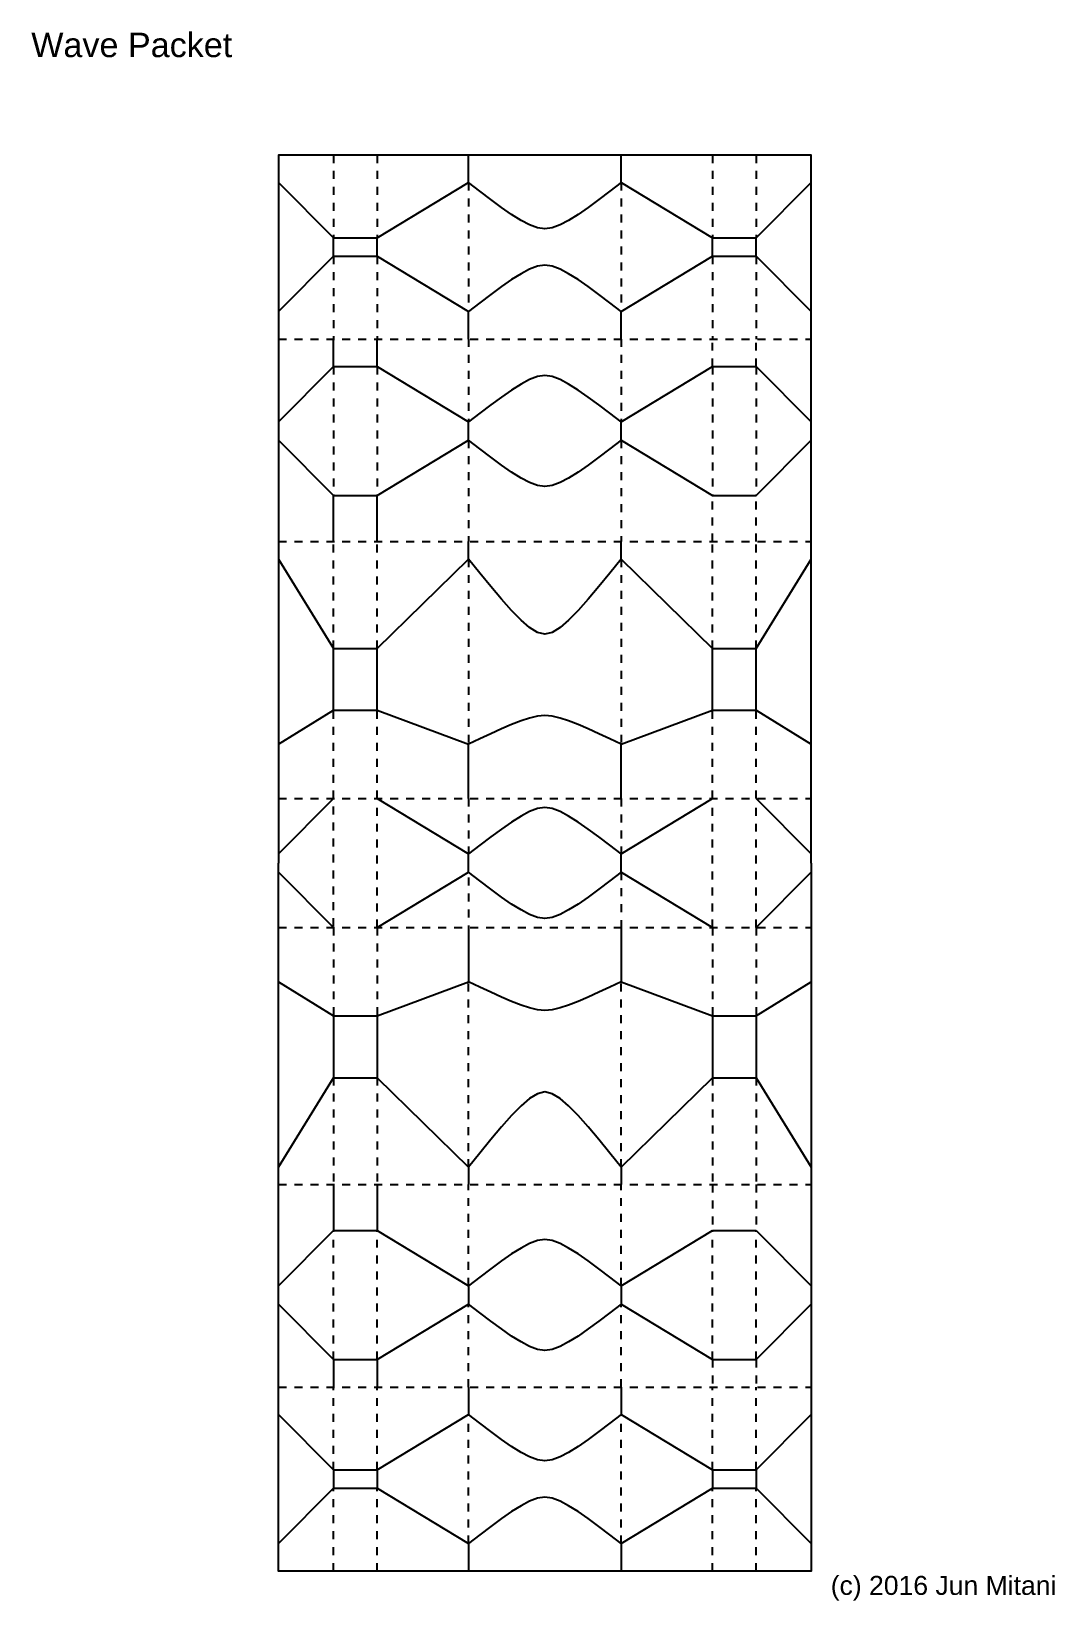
# Model space of a CAD drawing. Extents: x 11 to 192, y -288 to -10.
import ezdxf

# ---------------------------------------------------------------- set-up
doc = ezdxf.new("R2010")
doc.units = 0
for name, pattern in [('AI-LINETYPE-1', [2.822222, 1.411111, -1.411111]), ('AI-LINETYPE-10', [2.822222, 1.411111, -1.411111]), ('AI-LINETYPE-11', [2.822222, 1.411111, -1.411111]), ('AI-LINETYPE-12', [2.822222, 1.411111, -1.411111]), ('AI-LINETYPE-13', [2.822222, 1.411111, -1.411111]), ('AI-LINETYPE-14', [2.822222, 1.411111, -1.411111]), ('AI-LINETYPE-15', [2.822222, 1.411111, -1.411111]), ('AI-LINETYPE-16', [2.822222, 1.411111, -1.411111]), ('AI-LINETYPE-17', [2.822222, 1.411111, -1.411111]), ('AI-LINETYPE-18', [2.822222, 1.411111, -1.411111]), ('AI-LINETYPE-19', [2.822222, 1.411111, -1.411111]), ('AI-LINETYPE-2', [2.822222, 1.411111, -1.411111]), ('AI-LINETYPE-20', [2.822222, 1.411111, -1.411111]), ('AI-LINETYPE-21', [2.822222, 1.411111, -1.411111]), ('AI-LINETYPE-22', [2.822222, 1.411111, -1.411111]), ('AI-LINETYPE-23', [2.822222, 1.411111, -1.411111]), ('AI-LINETYPE-24', [2.822222, 1.411111, -1.411111]), ('AI-LINETYPE-25', [2.822222, 1.411111, -1.411111]), ('AI-LINETYPE-26', [2.822222, 1.411111, -1.411111]), ('AI-LINETYPE-27', [2.822222, 1.411111, -1.411111]), ('AI-LINETYPE-28', [2.822222, 1.411111, -1.411111]), ('AI-LINETYPE-29', [2.822222, 1.411111, -1.411111]), ('AI-LINETYPE-3', [2.822222, 1.411111, -1.411111]), ('AI-LINETYPE-30', [2.822222, 1.411111, -1.411111]), ('AI-LINETYPE-31', [2.822222, 1.411111, -1.411111]), ('AI-LINETYPE-32', [2.822222, 1.411111, -1.411111]), ('AI-LINETYPE-33', [2.822222, 1.411111, -1.411111]), ('AI-LINETYPE-34', [2.822222, 1.411111, -1.411111]), ('AI-LINETYPE-35', [2.822222, 1.411111, -1.411111]), ('AI-LINETYPE-36', [2.822222, 1.411111, -1.411111]), ('AI-LINETYPE-37', [2.822222, 1.411111, -1.411111]), ('AI-LINETYPE-38', [2.822222, 1.411111, -1.411111]), ('AI-LINETYPE-39', [2.822222, 1.411111, -1.411111]), ('AI-LINETYPE-4', [2.822222, 1.411111, -1.411111]), ('AI-LINETYPE-40', [2.822222, 1.411111, -1.411111]), ('AI-LINETYPE-41', [2.822222, 1.411111, -1.411111]), ('AI-LINETYPE-42', [2.822222, 1.411111, -1.411111]), ('AI-LINETYPE-43', [2.822222, 1.411111, -1.411111]), ('AI-LINETYPE-44', [2.822222, 1.411111, -1.411111]), ('AI-LINETYPE-45', [2.822222, 1.411111, -1.411111]), ('AI-LINETYPE-46', [2.822222, 1.411111, -1.411111]), ('AI-LINETYPE-47', [2.822222, 1.411111, -1.411111]), ('AI-LINETYPE-48', [2.822222, 1.411111, -1.411111]), ('AI-LINETYPE-49', [2.822222, 1.411111, -1.411111]), ('AI-LINETYPE-5', [2.822222, 1.411111, -1.411111]), ('AI-LINETYPE-50', [2.822222, 1.411111, -1.411111]), ('AI-LINETYPE-51', [2.822222, 1.411111, -1.411111]), ('AI-LINETYPE-52', [2.822222, 1.411111, -1.411111]), ('AI-LINETYPE-53', [2.822222, 1.411111, -1.411111]), ('AI-LINETYPE-54', [2.822222, 1.411111, -1.411111]), ('AI-LINETYPE-55', [2.822222, 1.411111, -1.411111]), ('AI-LINETYPE-56', [2.822222, 1.411111, -1.411111]), ('AI-LINETYPE-57', [2.822222, 1.411111, -1.411111]), ('AI-LINETYPE-58', [2.822222, 1.411111, -1.411111]), ('AI-LINETYPE-59', [2.822222, 1.411111, -1.411111]), ('AI-LINETYPE-6', [2.822222, 1.411111, -1.411111]), ('AI-LINETYPE-60', [2.822222, 1.411111, -1.411111]), ('AI-LINETYPE-61', [2.822222, 1.411111, -1.411111]), ('AI-LINETYPE-62', [2.822222, 1.411111, -1.411111]), ('AI-LINETYPE-63', [2.822222, 1.411111, -1.411111]), ('AI-LINETYPE-64', [2.822222, 1.411111, -1.411111]), ('AI-LINETYPE-65', [2.822222, 1.411111, -1.411111]), ('AI-LINETYPE-66', [2.822222, 1.411111, -1.411111]), ('AI-LINETYPE-67', [2.822222, 1.411111, -1.411111]), ('AI-LINETYPE-68', [2.822222, 1.411111, -1.411111]), ('AI-LINETYPE-69', [2.822222, 1.411111, -1.411111]), ('AI-LINETYPE-7', [2.822222, 1.411111, -1.411111]), ('AI-LINETYPE-70', [2.822222, 1.411111, -1.411111]), ('AI-LINETYPE-71', [2.822222, 1.411111, -1.411111]), ('AI-LINETYPE-72', [2.822222, 1.411111, -1.411111]), ('AI-LINETYPE-73', [2.822222, 1.411111, -1.411111]), ('AI-LINETYPE-74', [2.822222, 1.411111, -1.411111]), ('AI-LINETYPE-75', [2.822222, 1.411111, -1.411111]), ('AI-LINETYPE-76', [2.822222, 1.411111, -1.411111]), ('AI-LINETYPE-77', [2.822222, 1.411111, -1.411111]), ('AI-LINETYPE-78', [2.822222, 1.411111, -1.411111]), ('AI-LINETYPE-79', [2.822222, 1.411111, -1.411111]), ('AI-LINETYPE-8', [2.822222, 1.411111, -1.411111]), ('AI-LINETYPE-80', [2.822222, 1.411111, -1.411111]), ('AI-LINETYPE-9', [2.822222, 1.411111, -1.411111])]:
    doc.linetypes.add(name, pattern=pattern)
for name, color, linetype in [('CUTLINE', 7, 'CONTINUOUS'), ('MOUNTAINLINE', 7, 'CONTINUOUS'), ('TEXT', 7, 'CONTINUOUS'), ('VALLEYLINE', 7, 'CONTINUOUS')]:
    doc.layers.add(name, color=color, linetype=linetype)

msp = doc.modelspace()

# ---------------------------------------------------------------- texts
at = {"layer": 'TEXT', "color": 7, "attachment_point": 7}
for s, insert, char_height in [('\\fArial|b0|i0|c0|p34;\\W1;Wave Packet', (11.19, -14.86), 4.318), ('\\fArial|b0|i0|c0|p34;\\W1;(c) 2016 Jun Mitani', (152.51, -287.61), 3.3584)]:
    msp.add_mtext(s, dxfattribs=dict(at, insert=insert, char_height=char_height))

# ---------------------------------------------------------------- blocks, each defined once
blk = doc.blocks.new('BLOCK_2')
at = {"layer": 'VALLEYLINE', "color": 7, "linetype": 'AI-LINETYPE-1'}
blk.add_lwpolyline([(54.89, -32.1), (54.89, -157.24)], dxfattribs=at)
blk = doc.blocks.new('BLOCK_3')
at = {"layer": 'VALLEYLINE', "color": 7, "linetype": 'AI-LINETYPE-2'}
blk.add_lwpolyline([(64.64, -32.1), (64.64, -46.73)], dxfattribs=at)
blk = doc.blocks.new('BLOCK_4')
at = {"layer": 'VALLEYLINE', "color": 7, "linetype": 'AI-LINETYPE-3'}
blk.add_lwpolyline([(64.64, -49.99), (64.64, -64.62)], dxfattribs=at)
blk = doc.blocks.new('BLOCK_5')
at = {"layer": 'VALLEYLINE', "color": 7, "linetype": 'AI-LINETYPE-4'}
blk.add_lwpolyline([(64.64, -69.5), (64.64, -92.27)], dxfattribs=at)
blk = doc.blocks.new('BLOCK_6')
at = {"layer": 'VALLEYLINE', "color": 7, "linetype": 'AI-LINETYPE-5'}
blk.add_lwpolyline([(64.64, -119.3), (64.64, -100.41)], dxfattribs=at)
blk = doc.blocks.new('BLOCK_7')
at = {"layer": 'VALLEYLINE', "color": 7, "linetype": 'AI-LINETYPE-6'}
blk.add_lwpolyline([(64.64, -145.86), (64.64, -130.21)], dxfattribs=at)
blk = doc.blocks.new('BLOCK_8')
at = {"layer": 'VALLEYLINE', "color": 7, "linetype": 'AI-LINETYPE-7'}
blk.add_lwpolyline([(88.49, -36.98), (88.49, -59.75)], dxfattribs=at)
blk = doc.blocks.new('BLOCK_9')
at = {"layer": 'VALLEYLINE', "color": 7, "linetype": 'AI-LINETYPE-8'}
blk.add_lwpolyline([(115.46, -36.98), (115.46, -59.75)], dxfattribs=at)
blk = doc.blocks.new('BLOCK_10')
at = {"layer": 'VALLEYLINE', "color": 7, "linetype": 'AI-LINETYPE-9'}
blk.add_lwpolyline([(54.89, -64.62), (149.07, -64.62)], dxfattribs=at)
blk = doc.blocks.new('BLOCK_11')
at = {"layer": 'VALLEYLINE', "color": 7, "linetype": 'AI-LINETYPE-10'}
blk.add_lwpolyline([(54.89, -100.41), (149.07, -100.41)], dxfattribs=at)
blk = doc.blocks.new('BLOCK_12')
at = {"layer": 'VALLEYLINE', "color": 7, "linetype": 'AI-LINETYPE-11'}
blk.add_lwpolyline([(54.89, -145.86), (149.07, -145.86)], dxfattribs=at)
blk = doc.blocks.new('BLOCK_13')
at = {"layer": 'VALLEYLINE', "color": 7, "linetype": 'AI-LINETYPE-12'}
blk.add_lwpolyline([(131.6, -32.1), (131.6, -46.73)], dxfattribs=at)
blk = doc.blocks.new('BLOCK_14')
at = {"layer": 'VALLEYLINE', "color": 7, "linetype": 'AI-LINETYPE-13'}
blk.add_lwpolyline([(131.6, -49.99), (131.6, -64.62)], dxfattribs=at)
blk = doc.blocks.new('BLOCK_15')
at = {"layer": 'VALLEYLINE', "color": 7, "linetype": 'AI-LINETYPE-14'}
blk.add_lwpolyline([(131.6, -69.5), (131.6, -92.27)], dxfattribs=at)
blk = doc.blocks.new('BLOCK_16')
at = {"layer": 'VALLEYLINE', "color": 7, "linetype": 'AI-LINETYPE-15'}
blk.add_lwpolyline([(131.6, -119.3), (131.6, -100.41)], dxfattribs=at)
blk = doc.blocks.new('BLOCK_17')
at = {"layer": 'VALLEYLINE', "color": 7, "linetype": 'AI-LINETYPE-16'}
blk.add_lwpolyline([(131.6, -145.86), (131.6, -130.21)], dxfattribs=at)
blk = doc.blocks.new('BLOCK_18')
at = {"layer": 'VALLEYLINE', "color": 7, "linetype": 'AI-LINETYPE-17'}
blk.add_lwpolyline([(131.6, -69.5), (131.6, -64.62)], dxfattribs=at)
blk = doc.blocks.new('BLOCK_19')
at = {"layer": 'VALLEYLINE', "color": 7, "linetype": 'AI-LINETYPE-18'}
blk.add_lwpolyline([(131.6, -100.41), (131.6, -92.23)], dxfattribs=at)
blk = doc.blocks.new('BLOCK_20')
at = {"layer": 'VALLEYLINE', "color": 7, "linetype": 'AI-LINETYPE-19'}
blk.add_lwpolyline([(131.6, -168.63), (131.6, -146.06)], dxfattribs=at)
blk = doc.blocks.new('BLOCK_21')
at = {"layer": 'VALLEYLINE', "color": 7, "linetype": 'AI-LINETYPE-20'}
blk.add_lwpolyline([(139.31, -32.1), (139.31, -46.73)], dxfattribs=at)
blk = doc.blocks.new('BLOCK_22')
at = {"layer": 'VALLEYLINE', "color": 7, "linetype": 'AI-LINETYPE-21'}
blk.add_lwpolyline([(139.31, -49.99), (139.31, -64.62)], dxfattribs=at)
blk = doc.blocks.new('BLOCK_23')
at = {"layer": 'VALLEYLINE', "color": 7, "linetype": 'AI-LINETYPE-22'}
blk.add_lwpolyline([(139.31, -69.5), (139.31, -92.27)], dxfattribs=at)
blk = doc.blocks.new('BLOCK_24')
at = {"layer": 'VALLEYLINE', "color": 7, "linetype": 'AI-LINETYPE-23'}
blk.add_lwpolyline([(139.31, -119.3), (139.31, -100.41)], dxfattribs=at)
blk = doc.blocks.new('BLOCK_25')
at = {"layer": 'VALLEYLINE', "color": 7, "linetype": 'AI-LINETYPE-24'}
blk.add_lwpolyline([(139.31, -145.86), (139.31, -130.21)], dxfattribs=at)
blk = doc.blocks.new('BLOCK_26')
at = {"layer": 'VALLEYLINE', "color": 7, "linetype": 'AI-LINETYPE-25'}
blk.add_lwpolyline([(139.31, -69.5), (139.31, -64.62)], dxfattribs=at)
blk = doc.blocks.new('BLOCK_27')
at = {"layer": 'VALLEYLINE', "color": 7, "linetype": 'AI-LINETYPE-26'}
blk.add_lwpolyline([(139.31, -100.41), (139.31, -92.23)], dxfattribs=at)
blk = doc.blocks.new('BLOCK_28')
at = {"layer": 'VALLEYLINE', "color": 7, "linetype": 'AI-LINETYPE-27'}
blk.add_lwpolyline([(139.31, -168.63), (139.31, -146.06)], dxfattribs=at)
blk = doc.blocks.new('BLOCK_29')
at = {"layer": 'VALLEYLINE', "color": 7, "linetype": 'AI-LINETYPE-28'}
blk.add_lwpolyline([(54.89, -282.39), (54.89, -157.24)], dxfattribs=at)
blk = doc.blocks.new('BLOCK_30')
at = {"layer": 'VALLEYLINE', "color": 7, "linetype": 'AI-LINETYPE-29'}
blk.add_lwpolyline([(72.35, -32.1), (72.35, -46.73)], dxfattribs=at)
blk = doc.blocks.new('BLOCK_31')
at = {"layer": 'VALLEYLINE', "color": 7, "linetype": 'AI-LINETYPE-30'}
blk.add_lwpolyline([(72.35, -49.99), (72.35, -64.62)], dxfattribs=at)
blk = doc.blocks.new('BLOCK_32')
at = {"layer": 'VALLEYLINE', "color": 7, "linetype": 'AI-LINETYPE-31'}
blk.add_lwpolyline([(115.46, -64.62), (115.46, -79.26)], dxfattribs=at)
blk = doc.blocks.new('BLOCK_33')
at = {"layer": 'VALLEYLINE', "color": 7, "linetype": 'AI-LINETYPE-32'}
blk.add_lwpolyline([(88.49, -64.62), (88.49, -79.26)], dxfattribs=at)
blk = doc.blocks.new('BLOCK_34')
at = {"layer": 'VALLEYLINE', "color": 7, "linetype": 'AI-LINETYPE-33'}
blk.add_lwpolyline([(115.46, -82.52), (115.46, -100.41)], dxfattribs=at)
blk = doc.blocks.new('BLOCK_35')
at = {"layer": 'VALLEYLINE', "color": 7, "linetype": 'AI-LINETYPE-34'}
blk.add_lwpolyline([(88.49, -82.52), (88.49, -100.41)], dxfattribs=at)
blk = doc.blocks.new('BLOCK_36')
at = {"layer": 'VALLEYLINE', "color": 7, "linetype": 'AI-LINETYPE-35'}
blk.add_lwpolyline([(72.35, -69.5), (72.35, -92.27)], dxfattribs=at)
blk = doc.blocks.new('BLOCK_37')
at = {"layer": 'VALLEYLINE', "color": 7, "linetype": 'AI-LINETYPE-36'}
blk.add_lwpolyline([(72.35, -119.3), (72.35, -100.41)], dxfattribs=at)
blk = doc.blocks.new('BLOCK_38')
at = {"layer": 'VALLEYLINE', "color": 7, "linetype": 'AI-LINETYPE-37'}
blk.add_lwpolyline([(72.35, -145.86), (72.35, -130.21)], dxfattribs=at)
blk = doc.blocks.new('BLOCK_39')
at = {"layer": 'VALLEYLINE', "color": 7, "linetype": 'AI-LINETYPE-38'}
blk.add_lwpolyline([(88.49, -103.51), (88.49, -136.24)], dxfattribs=at)
blk = doc.blocks.new('BLOCK_40')
at = {"layer": 'VALLEYLINE', "color": 7, "linetype": 'AI-LINETYPE-39'}
blk.add_lwpolyline([(115.46, -103.51), (115.46, -136.24)], dxfattribs=at)
blk = doc.blocks.new('BLOCK_41')
at = {"layer": 'VALLEYLINE', "color": 7, "linetype": 'AI-LINETYPE-40'}
blk.add_lwpolyline([(64.64, -282.39), (64.64, -267.75)], dxfattribs=at)
blk = doc.blocks.new('BLOCK_42')
at = {"layer": 'VALLEYLINE', "color": 7, "linetype": 'AI-LINETYPE-41'}
blk.add_lwpolyline([(64.64, -264.5), (64.64, -249.86)], dxfattribs=at)
blk = doc.blocks.new('BLOCK_43')
at = {"layer": 'VALLEYLINE', "color": 7, "linetype": 'AI-LINETYPE-42'}
blk.add_lwpolyline([(64.64, -244.98), (64.64, -222.21)], dxfattribs=at)
blk = doc.blocks.new('BLOCK_44')
at = {"layer": 'VALLEYLINE', "color": 7, "linetype": 'AI-LINETYPE-43'}
blk.add_lwpolyline([(64.64, -195.18), (64.64, -214.08)], dxfattribs=at)
blk = doc.blocks.new('BLOCK_45')
at = {"layer": 'VALLEYLINE', "color": 7, "linetype": 'AI-LINETYPE-44'}
blk.add_lwpolyline([(64.64, -168.63), (64.64, -184.27)], dxfattribs=at)
blk = doc.blocks.new('BLOCK_46')
at = {"layer": 'VALLEYLINE', "color": 7, "linetype": 'AI-LINETYPE-45'}
blk.add_lwpolyline([(88.49, -277.51), (88.49, -254.74)], dxfattribs=at)
blk = doc.blocks.new('BLOCK_47')
at = {"layer": 'VALLEYLINE', "color": 7, "linetype": 'AI-LINETYPE-46'}
blk.add_lwpolyline([(115.46, -277.51), (115.46, -254.74)], dxfattribs=at)
blk = doc.blocks.new('BLOCK_48')
at = {"layer": 'VALLEYLINE', "color": 7, "linetype": 'AI-LINETYPE-47'}
blk.add_lwpolyline([(54.89, -249.86), (149.07, -249.86)], dxfattribs=at)
blk = doc.blocks.new('BLOCK_49')
at = {"layer": 'VALLEYLINE', "color": 7, "linetype": 'AI-LINETYPE-48'}
blk.add_lwpolyline([(54.89, -214.08), (149.07, -214.08)], dxfattribs=at)
blk = doc.blocks.new('BLOCK_50')
at = {"layer": 'VALLEYLINE', "color": 7, "linetype": 'AI-LINETYPE-49'}
blk.add_lwpolyline([(131.6, -282.39), (131.6, -267.75)], dxfattribs=at)
blk = doc.blocks.new('BLOCK_51')
at = {"layer": 'VALLEYLINE', "color": 7, "linetype": 'AI-LINETYPE-50'}
blk.add_lwpolyline([(131.6, -264.5), (131.6, -249.86)], dxfattribs=at)
blk = doc.blocks.new('BLOCK_52')
at = {"layer": 'VALLEYLINE', "color": 7, "linetype": 'AI-LINETYPE-51'}
blk.add_lwpolyline([(131.6, -244.98), (131.6, -222.21)], dxfattribs=at)
blk = doc.blocks.new('BLOCK_53')
at = {"layer": 'VALLEYLINE', "color": 7, "linetype": 'AI-LINETYPE-52'}
blk.add_lwpolyline([(131.6, -195.18), (131.6, -214.08)], dxfattribs=at)
blk = doc.blocks.new('BLOCK_54')
at = {"layer": 'VALLEYLINE', "color": 7, "linetype": 'AI-LINETYPE-53'}
blk.add_lwpolyline([(131.6, -168.63), (131.6, -184.27)], dxfattribs=at)
blk = doc.blocks.new('BLOCK_55')
at = {"layer": 'VALLEYLINE', "color": 7, "linetype": 'AI-LINETYPE-54'}
blk.add_lwpolyline([(131.6, -244.98), (131.6, -249.86)], dxfattribs=at)
blk = doc.blocks.new('BLOCK_56')
at = {"layer": 'VALLEYLINE', "color": 7, "linetype": 'AI-LINETYPE-55'}
blk.add_lwpolyline([(131.6, -214.08), (131.6, -222.25)], dxfattribs=at)
blk = doc.blocks.new('BLOCK_57')
at = {"layer": 'VALLEYLINE', "color": 7, "linetype": 'AI-LINETYPE-56'}
blk.add_lwpolyline([(139.31, -282.39), (139.31, -267.75)], dxfattribs=at)
blk = doc.blocks.new('BLOCK_58')
at = {"layer": 'VALLEYLINE', "color": 7, "linetype": 'AI-LINETYPE-57'}
blk.add_lwpolyline([(139.31, -264.5), (139.31, -249.86)], dxfattribs=at)
blk = doc.blocks.new('BLOCK_59')
at = {"layer": 'VALLEYLINE', "color": 7, "linetype": 'AI-LINETYPE-58'}
blk.add_lwpolyline([(139.31, -244.98), (139.31, -222.21)], dxfattribs=at)
blk = doc.blocks.new('BLOCK_60')
at = {"layer": 'VALLEYLINE', "color": 7, "linetype": 'AI-LINETYPE-59'}
blk.add_lwpolyline([(139.31, -195.18), (139.31, -214.08)], dxfattribs=at)
blk = doc.blocks.new('BLOCK_61')
at = {"layer": 'VALLEYLINE', "color": 7, "linetype": 'AI-LINETYPE-60'}
blk.add_lwpolyline([(139.31, -168.63), (139.31, -184.27)], dxfattribs=at)
blk = doc.blocks.new('BLOCK_62')
at = {"layer": 'VALLEYLINE', "color": 7, "linetype": 'AI-LINETYPE-61'}
blk.add_lwpolyline([(139.31, -244.98), (139.31, -249.86)], dxfattribs=at)
blk = doc.blocks.new('BLOCK_63')
at = {"layer": 'VALLEYLINE', "color": 7, "linetype": 'AI-LINETYPE-62'}
blk.add_lwpolyline([(139.31, -214.08), (139.31, -222.25)], dxfattribs=at)
blk = doc.blocks.new('BLOCK_64')
at = {"layer": 'VALLEYLINE', "color": 7, "linetype": 'AI-LINETYPE-63'}
blk.add_lwpolyline([(72.35, -282.39), (72.35, -267.75)], dxfattribs=at)
blk = doc.blocks.new('BLOCK_65')
at = {"layer": 'VALLEYLINE', "color": 7, "linetype": 'AI-LINETYPE-64'}
blk.add_lwpolyline([(72.35, -264.5), (72.35, -249.86)], dxfattribs=at)
blk = doc.blocks.new('BLOCK_66')
at = {"layer": 'VALLEYLINE', "color": 7, "linetype": 'AI-LINETYPE-65'}
blk.add_lwpolyline([(115.46, -249.86), (115.46, -235.22)], dxfattribs=at)
blk = doc.blocks.new('BLOCK_67')
at = {"layer": 'VALLEYLINE', "color": 7, "linetype": 'AI-LINETYPE-66'}
blk.add_lwpolyline([(88.49, -249.86), (88.49, -235.22)], dxfattribs=at)
blk = doc.blocks.new('BLOCK_68')
at = {"layer": 'VALLEYLINE', "color": 7, "linetype": 'AI-LINETYPE-67'}
blk.add_lwpolyline([(115.46, -231.97), (115.46, -214.08)], dxfattribs=at)
blk = doc.blocks.new('BLOCK_69')
at = {"layer": 'VALLEYLINE', "color": 7, "linetype": 'AI-LINETYPE-68'}
blk.add_lwpolyline([(88.49, -231.97), (88.49, -214.08)], dxfattribs=at)
blk = doc.blocks.new('BLOCK_70')
at = {"layer": 'VALLEYLINE', "color": 7, "linetype": 'AI-LINETYPE-69'}
blk.add_lwpolyline([(72.35, -244.98), (72.35, -222.21)], dxfattribs=at)
blk = doc.blocks.new('BLOCK_71')
at = {"layer": 'VALLEYLINE', "color": 7, "linetype": 'AI-LINETYPE-70'}
blk.add_lwpolyline([(72.35, -195.18), (72.35, -214.08)], dxfattribs=at)
blk = doc.blocks.new('BLOCK_72')
at = {"layer": 'VALLEYLINE', "color": 7, "linetype": 'AI-LINETYPE-71'}
blk.add_lwpolyline([(72.35, -168.63), (72.35, -184.27)], dxfattribs=at)
blk = doc.blocks.new('BLOCK_73')
at = {"layer": 'VALLEYLINE', "color": 7, "linetype": 'AI-LINETYPE-72'}
blk.add_lwpolyline([(88.49, -210.97), (88.49, -178.24)], dxfattribs=at)
blk = doc.blocks.new('BLOCK_74')
at = {"layer": 'VALLEYLINE', "color": 7, "linetype": 'AI-LINETYPE-73'}
blk.add_lwpolyline([(115.46, -210.97), (115.46, -178.24)], dxfattribs=at)
blk = doc.blocks.new('BLOCK_75')
at = {"layer": 'VALLEYLINE', "color": 7, "linetype": 'AI-LINETYPE-74'}
blk.add_lwpolyline([(115.46, -145.86), (115.46, -155.61)], dxfattribs=at)
blk = doc.blocks.new('BLOCK_76')
at = {"layer": 'VALLEYLINE', "color": 7, "linetype": 'AI-LINETYPE-75'}
blk.add_lwpolyline([(88.49, -145.86), (88.49, -155.61)], dxfattribs=at)
blk = doc.blocks.new('BLOCK_77')
at = {"layer": 'VALLEYLINE', "color": 7, "linetype": 'AI-LINETYPE-76'}
blk.add_lwpolyline([(64.64, -168.42), (64.64, -146.06)], dxfattribs=at)
blk = doc.blocks.new('BLOCK_78')
at = {"layer": 'VALLEYLINE', "color": 7, "linetype": 'AI-LINETYPE-77'}
blk.add_lwpolyline([(72.35, -168.63), (72.35, -146.06)], dxfattribs=at)
blk = doc.blocks.new('BLOCK_79')
at = {"layer": 'VALLEYLINE', "color": 7, "linetype": 'AI-LINETYPE-78'}
blk.add_lwpolyline([(88.49, -159.82), (88.49, -168.63)], dxfattribs=at)
blk = doc.blocks.new('BLOCK_80')
at = {"layer": 'VALLEYLINE', "color": 7, "linetype": 'AI-LINETYPE-79'}
blk.add_lwpolyline([(54.89, -168.63), (149.07, -168.63)], dxfattribs=at)
blk = doc.blocks.new('BLOCK_81')
at = {"layer": 'VALLEYLINE', "color": 7, "linetype": 'AI-LINETYPE-80'}
blk.add_lwpolyline([(115.46, -158.87), (115.46, -168.63)], dxfattribs=at)
blk = doc.blocks.new('BLOCK_82')
at = {"layer": 'MOUNTAINLINE', "color": 7}
blk.add_lwpolyline([(54.89, -36.98), (64.64, -46.73)], dxfattribs=at)
blk = doc.blocks.new('BLOCK_83')
at = {"layer": 'MOUNTAINLINE', "color": 7}
blk.add_lwpolyline([(54.89, -59.75), (64.64, -49.99)], dxfattribs=at)
blk = doc.blocks.new('BLOCK_84')
at = {"layer": 'MOUNTAINLINE', "color": 7}
blk.add_lwpolyline([(64.64, -46.73), (72.35, -46.73)], dxfattribs=at)
blk = doc.blocks.new('BLOCK_85')
at = {"layer": 'MOUNTAINLINE', "color": 7}
blk.add_lwpolyline([(64.64, -49.99), (72.35, -49.99)], dxfattribs=at)
blk = doc.blocks.new('BLOCK_86')
at = {"layer": 'MOUNTAINLINE', "color": 7}
blk.add_lwpolyline([(72.35, -46.73), (88.49, -36.98)], dxfattribs=at)
blk = doc.blocks.new('BLOCK_87')
at = {"layer": 'MOUNTAINLINE', "color": 7}
blk.add_lwpolyline([(72.35, -49.99), (88.49, -59.75)], dxfattribs=at)
blk = doc.blocks.new('BLOCK_88')
at = {"layer": 'MOUNTAINLINE', "color": 7}
blk.add_lwpolyline([(115.46, -36.98), (113.47, -38.5), (111.51, -39.98), (109.62, -41.36), (107.84, -42.6), (106.18, -43.65), (104.66, -44.46), (103.27, -44.98), (101.98, -45.17), (100.68, -44.98), (99.29, -44.46), (97.77, -43.65), (96.11, -42.6), (94.33, -41.36), (92.44, -39.98), (90.48, -38.5), (88.49, -36.98)], dxfattribs=at)
blk = doc.blocks.new('BLOCK_89')
at = {"layer": 'MOUNTAINLINE', "color": 7}
blk.add_lwpolyline([(115.46, -59.75), (113.47, -58.22), (111.51, -56.74), (109.62, -55.36), (107.84, -54.12), (106.18, -53.07), (104.66, -52.26), (103.27, -51.74), (101.98, -51.55), (100.68, -51.74), (99.29, -52.26), (97.77, -53.07), (96.11, -54.12), (94.33, -55.36), (92.44, -56.74), (90.48, -58.22), (88.49, -59.75)], dxfattribs=at)
blk = doc.blocks.new('BLOCK_90')
at = {"layer": 'MOUNTAINLINE', "color": 7}
blk.add_lwpolyline([(115.46, -36.98), (131.6, -46.73)], dxfattribs=at)
blk = doc.blocks.new('BLOCK_91')
at = {"layer": 'MOUNTAINLINE', "color": 7}
blk.add_lwpolyline([(115.46, -59.75), (131.6, -49.99)], dxfattribs=at)
blk = doc.blocks.new('BLOCK_92')
at = {"layer": 'MOUNTAINLINE', "color": 7}
blk.add_lwpolyline([(131.6, -46.73), (139.31, -46.73)], dxfattribs=at)
blk = doc.blocks.new('BLOCK_93')
at = {"layer": 'MOUNTAINLINE', "color": 7}
blk.add_lwpolyline([(131.6, -49.99), (139.31, -49.99)], dxfattribs=at)
blk = doc.blocks.new('BLOCK_94')
at = {"layer": 'MOUNTAINLINE', "color": 7}
blk.add_lwpolyline([(139.31, -46.73), (149.07, -36.98)], dxfattribs=at)
blk = doc.blocks.new('BLOCK_95')
at = {"layer": 'MOUNTAINLINE', "color": 7}
blk.add_lwpolyline([(139.31, -49.99), (149.07, -59.75)], dxfattribs=at)
blk = doc.blocks.new('BLOCK_96')
at = {"layer": 'MOUNTAINLINE', "color": 7}
blk.add_lwpolyline([(54.89, -103.51), (64.64, -119.3)], dxfattribs=at)
blk = doc.blocks.new('BLOCK_97')
at = {"layer": 'MOUNTAINLINE', "color": 7}
blk.add_lwpolyline([(54.89, -136.24), (64.64, -130.21)], dxfattribs=at)
blk = doc.blocks.new('BLOCK_98')
at = {"layer": 'MOUNTAINLINE', "color": 7}
blk.add_lwpolyline([(54.89, -155.61), (64.64, -145.86)], dxfattribs=at)
blk = doc.blocks.new('BLOCK_99')
at = {"layer": 'MOUNTAINLINE', "color": 7}
blk.add_lwpolyline([(64.64, -119.3), (72.35, -119.3)], dxfattribs=at)
blk = doc.blocks.new('BLOCK_100')
at = {"layer": 'MOUNTAINLINE', "color": 7}
blk.add_lwpolyline([(64.64, -130.21), (72.35, -130.21)], dxfattribs=at)
blk = doc.blocks.new('BLOCK_101')
at = {"layer": 'MOUNTAINLINE', "color": 7}
blk.add_lwpolyline([(72.35, -119.3), (88.49, -103.51)], dxfattribs=at)
blk = doc.blocks.new('BLOCK_102')
at = {"layer": 'MOUNTAINLINE', "color": 7}
blk.add_lwpolyline([(72.35, -130.21), (88.49, -136.24)], dxfattribs=at)
blk = doc.blocks.new('BLOCK_103')
at = {"layer": 'MOUNTAINLINE', "color": 7}
blk.add_lwpolyline([(72.35, -145.86), (88.49, -155.61)], dxfattribs=at)
blk = doc.blocks.new('BLOCK_104')
at = {"layer": 'MOUNTAINLINE', "color": 7}
blk.add_lwpolyline([(115.46, -103.51), (113.47, -105.98), (111.51, -108.37), (109.62, -110.61), (107.84, -112.61), (106.18, -114.31), (104.66, -115.62), (103.27, -116.47), (101.98, -116.77), (100.68, -116.47), (99.29, -115.62), (97.77, -114.31), (96.11, -112.61), (94.33, -110.61), (92.44, -108.37), (90.48, -105.98), (88.49, -103.51)], dxfattribs=at)
blk = doc.blocks.new('BLOCK_105')
at = {"layer": 'MOUNTAINLINE', "color": 7}
blk.add_lwpolyline([(115.46, -136.24), (113.47, -135.3), (111.51, -134.39), (109.62, -133.53), (107.84, -132.77), (106.18, -132.12), (104.66, -131.62), (103.27, -131.3), (101.98, -131.18), (100.68, -131.3), (99.29, -131.62), (97.77, -132.12), (96.11, -132.77), (94.33, -133.53), (92.44, -134.39), (90.48, -135.3), (88.49, -136.24)], dxfattribs=at)
blk = doc.blocks.new('BLOCK_106')
at = {"layer": 'MOUNTAINLINE', "color": 7}
blk.add_lwpolyline([(115.46, -155.61), (113.47, -154.09), (111.51, -152.61), (109.62, -151.23), (107.84, -149.99), (106.18, -148.94), (104.66, -148.13), (103.27, -147.61), (101.98, -147.42), (100.68, -147.61), (99.29, -148.13), (97.77, -148.94), (96.11, -149.99), (94.33, -151.23), (92.44, -152.61), (90.48, -154.09), (88.49, -155.61)], dxfattribs=at)
blk = doc.blocks.new('BLOCK_107')
at = {"layer": 'MOUNTAINLINE', "color": 7}
blk.add_lwpolyline([(115.46, -103.51), (131.6, -119.3)], dxfattribs=at)
blk = doc.blocks.new('BLOCK_108')
at = {"layer": 'MOUNTAINLINE', "color": 7}
blk.add_lwpolyline([(115.46, -136.24), (131.6, -130.21)], dxfattribs=at)
blk = doc.blocks.new('BLOCK_109')
at = {"layer": 'MOUNTAINLINE', "color": 7}
blk.add_lwpolyline([(115.46, -155.61), (131.6, -145.86)], dxfattribs=at)
blk = doc.blocks.new('BLOCK_110')
at = {"layer": 'MOUNTAINLINE', "color": 7}
blk.add_lwpolyline([(131.6, -119.3), (139.31, -119.3)], dxfattribs=at)
blk = doc.blocks.new('BLOCK_111')
at = {"layer": 'MOUNTAINLINE', "color": 7}
blk.add_lwpolyline([(131.6, -130.21), (139.31, -130.21)], dxfattribs=at)
blk = doc.blocks.new('BLOCK_112')
at = {"layer": 'MOUNTAINLINE', "color": 7}
blk.add_lwpolyline([(139.31, -119.3), (149.07, -103.51)], dxfattribs=at)
blk = doc.blocks.new('BLOCK_113')
at = {"layer": 'MOUNTAINLINE', "color": 7}
blk.add_lwpolyline([(139.31, -130.21), (149.07, -136.24)], dxfattribs=at)
blk = doc.blocks.new('BLOCK_114')
at = {"layer": 'MOUNTAINLINE', "color": 7}
blk.add_lwpolyline([(139.31, -145.86), (149.07, -155.61)], dxfattribs=at)
blk = doc.blocks.new('BLOCK_115')
at = {"layer": 'MOUNTAINLINE', "color": 7}
blk.add_lwpolyline([(64.64, -49.99), (64.64, -46.73)], dxfattribs=at)
blk = doc.blocks.new('BLOCK_116')
at = {"layer": 'MOUNTAINLINE', "color": 7}
blk.add_lwpolyline([(72.35, -49.99), (72.35, -46.73)], dxfattribs=at)
blk = doc.blocks.new('BLOCK_117')
at = {"layer": 'MOUNTAINLINE', "color": 7}
blk.add_lwpolyline([(131.6, -49.99), (131.6, -46.73)], dxfattribs=at)
blk = doc.blocks.new('BLOCK_118')
at = {"layer": 'MOUNTAINLINE', "color": 7}
blk.add_lwpolyline([(139.31, -49.99), (139.31, -46.73)], dxfattribs=at)
blk = doc.blocks.new('BLOCK_119')
at = {"layer": 'MOUNTAINLINE', "color": 7}
blk.add_lwpolyline([(64.64, -69.5), (64.64, -64.62)], dxfattribs=at)
blk = doc.blocks.new('BLOCK_120')
at = {"layer": 'MOUNTAINLINE', "color": 7}
blk.add_lwpolyline([(64.64, -100.41), (64.64, -92.23)], dxfattribs=at)
blk = doc.blocks.new('BLOCK_121')
at = {"layer": 'MOUNTAINLINE', "color": 7}
blk.add_lwpolyline([(64.64, -130.21), (64.64, -119.3)], dxfattribs=at)
blk = doc.blocks.new('BLOCK_122')
at = {"layer": 'MOUNTAINLINE', "color": 7}
blk.add_lwpolyline([(72.35, -69.5), (72.35, -64.62)], dxfattribs=at)
blk = doc.blocks.new('BLOCK_123')
at = {"layer": 'MOUNTAINLINE', "color": 7}
blk.add_lwpolyline([(72.35, -100.41), (72.35, -92.23)], dxfattribs=at)
blk = doc.blocks.new('BLOCK_124')
at = {"layer": 'MOUNTAINLINE', "color": 7}
blk.add_lwpolyline([(72.35, -130.21), (72.35, -119.3)], dxfattribs=at)
blk = doc.blocks.new('BLOCK_125')
at = {"layer": 'MOUNTAINLINE', "color": 7}
blk.add_lwpolyline([(54.89, -158.87), (64.64, -168.63)], dxfattribs=at)
blk = doc.blocks.new('BLOCK_126')
at = {"layer": 'MOUNTAINLINE', "color": 7}
blk.add_lwpolyline([(72.35, -168.63), (88.49, -158.87)], dxfattribs=at)
blk = doc.blocks.new('BLOCK_127')
at = {"layer": 'MOUNTAINLINE', "color": 7}
blk.add_lwpolyline([(115.46, -158.87), (113.47, -160.39), (111.51, -161.87), (109.62, -163.25), (107.84, -164.49), (106.18, -165.54), (104.66, -166.35), (103.27, -166.87), (101.98, -167.06), (100.68, -166.87), (99.29, -166.35), (97.77, -165.54), (96.11, -164.49), (94.33, -163.25), (92.44, -161.87), (90.48, -160.39), (88.49, -158.87)], dxfattribs=at)
blk = doc.blocks.new('BLOCK_128')
at = {"layer": 'MOUNTAINLINE', "color": 7}
blk.add_lwpolyline([(115.46, -158.87), (131.6, -168.63)], dxfattribs=at)
blk = doc.blocks.new('BLOCK_129')
at = {"layer": 'MOUNTAINLINE', "color": 7}
blk.add_lwpolyline([(139.31, -168.63), (149.07, -158.87)], dxfattribs=at)
blk = doc.blocks.new('BLOCK_130')
at = {"layer": 'MOUNTAINLINE', "color": 7}
blk.add_lwpolyline([(54.89, -79.26), (64.64, -69.5)], dxfattribs=at)
blk = doc.blocks.new('BLOCK_131')
at = {"layer": 'MOUNTAINLINE', "color": 7}
blk.add_lwpolyline([(54.89, -82.52), (64.64, -92.27)], dxfattribs=at)
blk = doc.blocks.new('BLOCK_132')
at = {"layer": 'MOUNTAINLINE', "color": 7}
blk.add_lwpolyline([(64.64, -69.5), (72.35, -69.5)], dxfattribs=at)
blk = doc.blocks.new('BLOCK_133')
at = {"layer": 'MOUNTAINLINE', "color": 7}
blk.add_lwpolyline([(64.64, -92.27), (72.35, -92.27)], dxfattribs=at)
blk = doc.blocks.new('BLOCK_134')
at = {"layer": 'MOUNTAINLINE', "color": 7}
blk.add_lwpolyline([(72.35, -69.5), (88.49, -79.26)], dxfattribs=at)
blk = doc.blocks.new('BLOCK_135')
at = {"layer": 'MOUNTAINLINE', "color": 7}
blk.add_lwpolyline([(72.35, -92.27), (88.49, -82.52)], dxfattribs=at)
blk = doc.blocks.new('BLOCK_136')
at = {"layer": 'MOUNTAINLINE', "color": 7}
blk.add_lwpolyline([(115.46, -79.26), (113.47, -77.74), (111.51, -76.26), (109.62, -74.88), (107.84, -73.64), (106.18, -72.59), (104.66, -71.78), (103.27, -71.26), (101.98, -71.07), (100.68, -71.26), (99.29, -71.78), (97.77, -72.59), (96.11, -73.64), (94.33, -74.88), (92.44, -76.26), (90.48, -77.74), (88.49, -79.26)], dxfattribs=at)
blk = doc.blocks.new('BLOCK_137')
at = {"layer": 'MOUNTAINLINE', "color": 7}
blk.add_lwpolyline([(115.46, -82.52), (113.47, -84.04), (111.51, -85.52), (109.62, -86.9), (107.84, -88.14), (106.18, -89.19), (104.66, -90), (103.27, -90.52), (101.98, -90.71), (100.68, -90.52), (99.29, -90), (97.77, -89.19), (96.11, -88.14), (94.33, -86.9), (92.44, -85.52), (90.48, -84.04), (88.49, -82.52)], dxfattribs=at)
blk = doc.blocks.new('BLOCK_138')
at = {"layer": 'MOUNTAINLINE', "color": 7}
blk.add_lwpolyline([(115.46, -79.26), (131.6, -69.5)], dxfattribs=at)
blk = doc.blocks.new('BLOCK_139')
at = {"layer": 'MOUNTAINLINE', "color": 7}
blk.add_lwpolyline([(115.46, -82.52), (131.6, -92.27)], dxfattribs=at)
blk = doc.blocks.new('BLOCK_140')
at = {"layer": 'MOUNTAINLINE', "color": 7}
blk.add_lwpolyline([(131.6, -69.5), (139.31, -69.5)], dxfattribs=at)
blk = doc.blocks.new('BLOCK_141')
at = {"layer": 'MOUNTAINLINE', "color": 7}
blk.add_lwpolyline([(131.6, -92.27), (139.31, -92.27)], dxfattribs=at)
blk = doc.blocks.new('BLOCK_142')
at = {"layer": 'MOUNTAINLINE', "color": 7}
blk.add_lwpolyline([(139.31, -69.5), (149.07, -79.26)], dxfattribs=at)
blk = doc.blocks.new('BLOCK_143')
at = {"layer": 'MOUNTAINLINE', "color": 7}
blk.add_lwpolyline([(139.31, -92.27), (149.07, -82.52)], dxfattribs=at)
blk = doc.blocks.new('BLOCK_144')
at = {"layer": 'MOUNTAINLINE', "color": 7}
blk.add_lwpolyline([(88.49, -64.62), (88.49, -59.75)], dxfattribs=at)
blk = doc.blocks.new('BLOCK_145')
at = {"layer": 'MOUNTAINLINE', "color": 7}
blk.add_lwpolyline([(115.46, -64.62), (115.46, -59.75)], dxfattribs=at)
blk = doc.blocks.new('BLOCK_146')
at = {"layer": 'MOUNTAINLINE', "color": 7}
blk.add_lwpolyline([(88.49, -36.98), (88.49, -32.1)], dxfattribs=at)
blk = doc.blocks.new('BLOCK_147')
at = {"layer": 'MOUNTAINLINE', "color": 7}
blk.add_lwpolyline([(115.46, -36.98), (115.46, -32.1)], dxfattribs=at)
blk = doc.blocks.new('BLOCK_148')
at = {"layer": 'MOUNTAINLINE', "color": 7}
blk.add_lwpolyline([(115.46, -82.52), (115.46, -79.26)], dxfattribs=at)
blk = doc.blocks.new('BLOCK_149')
at = {"layer": 'MOUNTAINLINE', "color": 7}
blk.add_lwpolyline([(88.49, -82.52), (88.49, -79.26)], dxfattribs=at)
blk = doc.blocks.new('BLOCK_150')
at = {"layer": 'MOUNTAINLINE', "color": 7}
blk.add_lwpolyline([(115.46, -103.66), (115.46, -100.41)], dxfattribs=at)
blk = doc.blocks.new('BLOCK_151')
at = {"layer": 'MOUNTAINLINE', "color": 7}
blk.add_lwpolyline([(88.49, -103.66), (88.49, -100.41)], dxfattribs=at)
blk = doc.blocks.new('BLOCK_152')
at = {"layer": 'MOUNTAINLINE', "color": 7}
blk.add_lwpolyline([(131.6, -130.21), (131.6, -119.3)], dxfattribs=at)
blk = doc.blocks.new('BLOCK_153')
at = {"layer": 'MOUNTAINLINE', "color": 7}
blk.add_lwpolyline([(139.31, -130.21), (139.31, -119.3)], dxfattribs=at)
blk = doc.blocks.new('BLOCK_154')
at = {"layer": 'MOUNTAINLINE', "color": 7}
blk.add_lwpolyline([(115.46, -145.86), (115.46, -136.24)], dxfattribs=at)
blk = doc.blocks.new('BLOCK_155')
at = {"layer": 'MOUNTAINLINE', "color": 7}
blk.add_lwpolyline([(88.49, -145.86), (88.49, -136.24)], dxfattribs=at)
blk = doc.blocks.new('BLOCK_156')
at = {"layer": 'MOUNTAINLINE', "color": 7}
blk.add_lwpolyline([(54.89, -277.51), (64.64, -267.75)], dxfattribs=at)
blk = doc.blocks.new('BLOCK_157')
at = {"layer": 'MOUNTAINLINE', "color": 7}
blk.add_lwpolyline([(54.89, -254.74), (64.64, -264.5)], dxfattribs=at)
blk = doc.blocks.new('BLOCK_158')
at = {"layer": 'MOUNTAINLINE', "color": 7}
blk.add_lwpolyline([(64.64, -267.75), (72.35, -267.75)], dxfattribs=at)
blk = doc.blocks.new('BLOCK_159')
at = {"layer": 'MOUNTAINLINE', "color": 7}
blk.add_lwpolyline([(64.64, -264.5), (72.35, -264.5)], dxfattribs=at)
blk = doc.blocks.new('BLOCK_160')
at = {"layer": 'MOUNTAINLINE', "color": 7}
blk.add_lwpolyline([(72.35, -267.75), (88.49, -277.51)], dxfattribs=at)
blk = doc.blocks.new('BLOCK_161')
at = {"layer": 'MOUNTAINLINE', "color": 7}
blk.add_lwpolyline([(72.35, -264.5), (88.49, -254.74)], dxfattribs=at)
blk = doc.blocks.new('BLOCK_162')
at = {"layer": 'MOUNTAINLINE', "color": 7}
blk.add_lwpolyline([(115.46, -277.51), (113.47, -275.98), (111.51, -274.5), (109.62, -273.12), (107.84, -271.88), (106.18, -270.84), (104.66, -270.03), (103.27, -269.5), (101.98, -269.31), (100.68, -269.5), (99.29, -270.03), (97.77, -270.84), (96.11, -271.88), (94.33, -273.12), (92.44, -274.5), (90.48, -275.98), (88.49, -277.51)], dxfattribs=at)
blk = doc.blocks.new('BLOCK_163')
at = {"layer": 'MOUNTAINLINE', "color": 7}
blk.add_lwpolyline([(115.46, -254.74), (113.47, -256.26), (111.51, -257.74), (109.62, -259.12), (107.84, -260.36), (106.18, -261.41), (104.66, -262.22), (103.27, -262.74), (101.98, -262.93), (100.68, -262.74), (99.29, -262.22), (97.77, -261.41), (96.11, -260.36), (94.33, -259.12), (92.44, -257.74), (90.48, -256.26), (88.49, -254.74)], dxfattribs=at)
blk = doc.blocks.new('BLOCK_164')
at = {"layer": 'MOUNTAINLINE', "color": 7}
blk.add_lwpolyline([(115.46, -277.51), (131.6, -267.75)], dxfattribs=at)
blk = doc.blocks.new('BLOCK_165')
at = {"layer": 'MOUNTAINLINE', "color": 7}
blk.add_lwpolyline([(115.46, -254.74), (131.6, -264.5)], dxfattribs=at)
blk = doc.blocks.new('BLOCK_166')
at = {"layer": 'MOUNTAINLINE', "color": 7}
blk.add_lwpolyline([(131.6, -267.75), (139.31, -267.75)], dxfattribs=at)
blk = doc.blocks.new('BLOCK_167')
at = {"layer": 'MOUNTAINLINE', "color": 7}
blk.add_lwpolyline([(131.6, -264.5), (139.31, -264.5)], dxfattribs=at)
blk = doc.blocks.new('BLOCK_168')
at = {"layer": 'MOUNTAINLINE', "color": 7}
blk.add_lwpolyline([(139.31, -267.75), (149.07, -277.51)], dxfattribs=at)
blk = doc.blocks.new('BLOCK_169')
at = {"layer": 'MOUNTAINLINE', "color": 7}
blk.add_lwpolyline([(139.31, -264.5), (149.07, -254.74)], dxfattribs=at)
blk = doc.blocks.new('BLOCK_170')
at = {"layer": 'MOUNTAINLINE', "color": 7}
blk.add_lwpolyline([(54.89, -210.97), (64.64, -195.18)], dxfattribs=at)
blk = doc.blocks.new('BLOCK_171')
at = {"layer": 'MOUNTAINLINE', "color": 7}
blk.add_lwpolyline([(54.89, -178.24), (64.64, -184.27)], dxfattribs=at)
blk = doc.blocks.new('BLOCK_172')
at = {"layer": 'MOUNTAINLINE', "color": 7}
blk.add_lwpolyline([(64.64, -195.18), (72.35, -195.18)], dxfattribs=at)
blk = doc.blocks.new('BLOCK_173')
at = {"layer": 'MOUNTAINLINE', "color": 7}
blk.add_lwpolyline([(64.64, -184.27), (72.35, -184.27)], dxfattribs=at)
blk = doc.blocks.new('BLOCK_174')
at = {"layer": 'MOUNTAINLINE', "color": 7}
blk.add_lwpolyline([(72.35, -195.18), (88.49, -210.97)], dxfattribs=at)
blk = doc.blocks.new('BLOCK_175')
at = {"layer": 'MOUNTAINLINE', "color": 7}
blk.add_lwpolyline([(72.35, -184.27), (88.49, -178.24)], dxfattribs=at)
blk = doc.blocks.new('BLOCK_176')
at = {"layer": 'MOUNTAINLINE', "color": 7}
blk.add_lwpolyline([(115.46, -210.97), (113.47, -208.5), (111.51, -206.11), (109.62, -203.88), (107.84, -201.87), (106.18, -200.18), (104.66, -198.86), (103.27, -198.02), (101.98, -197.71), (100.68, -198.02), (99.29, -198.86), (97.77, -200.18), (96.11, -201.87), (94.33, -203.88), (92.44, -206.11), (90.48, -208.5), (88.49, -210.97)], dxfattribs=at)
blk = doc.blocks.new('BLOCK_177')
at = {"layer": 'MOUNTAINLINE', "color": 7}
blk.add_lwpolyline([(115.46, -178.24), (113.47, -179.18), (111.51, -180.09), (109.62, -180.95), (107.84, -181.71), (106.18, -182.36), (104.66, -182.86), (103.27, -183.18), (101.98, -183.3), (100.68, -183.18), (99.29, -182.86), (97.77, -182.36), (96.11, -181.71), (94.33, -180.95), (92.44, -180.09), (90.48, -179.18), (88.49, -178.24)], dxfattribs=at)
blk = doc.blocks.new('BLOCK_178')
at = {"layer": 'MOUNTAINLINE', "color": 7}
blk.add_lwpolyline([(115.46, -210.97), (131.6, -195.18)], dxfattribs=at)
blk = doc.blocks.new('BLOCK_179')
at = {"layer": 'MOUNTAINLINE', "color": 7}
blk.add_lwpolyline([(115.46, -178.24), (131.6, -184.27)], dxfattribs=at)
blk = doc.blocks.new('BLOCK_180')
at = {"layer": 'MOUNTAINLINE', "color": 7}
blk.add_lwpolyline([(131.6, -195.18), (139.31, -195.18)], dxfattribs=at)
blk = doc.blocks.new('BLOCK_181')
at = {"layer": 'MOUNTAINLINE', "color": 7}
blk.add_lwpolyline([(131.6, -184.27), (139.31, -184.27)], dxfattribs=at)
blk = doc.blocks.new('BLOCK_182')
at = {"layer": 'MOUNTAINLINE', "color": 7}
blk.add_lwpolyline([(139.31, -195.18), (149.07, -210.97)], dxfattribs=at)
blk = doc.blocks.new('BLOCK_183')
at = {"layer": 'MOUNTAINLINE', "color": 7}
blk.add_lwpolyline([(139.31, -184.27), (149.07, -178.24)], dxfattribs=at)
blk = doc.blocks.new('BLOCK_184')
at = {"layer": 'MOUNTAINLINE', "color": 7}
blk.add_lwpolyline([(64.64, -264.5), (64.64, -267.75)], dxfattribs=at)
blk = doc.blocks.new('BLOCK_185')
at = {"layer": 'MOUNTAINLINE', "color": 7}
blk.add_lwpolyline([(72.35, -264.5), (72.35, -267.75)], dxfattribs=at)
blk = doc.blocks.new('BLOCK_186')
at = {"layer": 'MOUNTAINLINE', "color": 7}
blk.add_lwpolyline([(131.6, -264.5), (131.6, -267.75)], dxfattribs=at)
blk = doc.blocks.new('BLOCK_187')
at = {"layer": 'MOUNTAINLINE', "color": 7}
blk.add_lwpolyline([(139.31, -264.5), (139.31, -267.75)], dxfattribs=at)
blk = doc.blocks.new('BLOCK_188')
at = {"layer": 'MOUNTAINLINE', "color": 7}
blk.add_lwpolyline([(64.64, -244.98), (64.64, -249.86)], dxfattribs=at)
blk = doc.blocks.new('BLOCK_189')
at = {"layer": 'MOUNTAINLINE', "color": 7}
blk.add_lwpolyline([(64.64, -214.08), (64.64, -222.25)], dxfattribs=at)
blk = doc.blocks.new('BLOCK_190')
at = {"layer": 'MOUNTAINLINE', "color": 7}
blk.add_lwpolyline([(64.64, -184.27), (64.64, -195.18)], dxfattribs=at)
blk = doc.blocks.new('BLOCK_191')
at = {"layer": 'MOUNTAINLINE', "color": 7}
blk.add_lwpolyline([(72.35, -244.98), (72.35, -249.86)], dxfattribs=at)
blk = doc.blocks.new('BLOCK_192')
at = {"layer": 'MOUNTAINLINE', "color": 7}
blk.add_lwpolyline([(72.35, -214.08), (72.35, -222.25)], dxfattribs=at)
blk = doc.blocks.new('BLOCK_193')
at = {"layer": 'MOUNTAINLINE', "color": 7}
blk.add_lwpolyline([(72.35, -184.27), (72.35, -195.18)], dxfattribs=at)
blk = doc.blocks.new('BLOCK_194')
at = {"layer": 'MOUNTAINLINE', "color": 7}
blk.add_lwpolyline([(54.89, -235.22), (64.64, -244.98)], dxfattribs=at)
blk = doc.blocks.new('BLOCK_195')
at = {"layer": 'MOUNTAINLINE', "color": 7}
blk.add_lwpolyline([(54.89, -231.97), (64.64, -222.21)], dxfattribs=at)
blk = doc.blocks.new('BLOCK_196')
at = {"layer": 'MOUNTAINLINE', "color": 7}
blk.add_lwpolyline([(64.64, -244.98), (72.35, -244.98)], dxfattribs=at)
blk = doc.blocks.new('BLOCK_197')
at = {"layer": 'MOUNTAINLINE', "color": 7}
blk.add_lwpolyline([(64.64, -222.21), (72.35, -222.21)], dxfattribs=at)
blk = doc.blocks.new('BLOCK_198')
at = {"layer": 'MOUNTAINLINE', "color": 7}
blk.add_lwpolyline([(72.35, -244.98), (88.49, -235.22)], dxfattribs=at)
blk = doc.blocks.new('BLOCK_199')
at = {"layer": 'MOUNTAINLINE', "color": 7}
blk.add_lwpolyline([(72.35, -222.21), (88.49, -231.97)], dxfattribs=at)
blk = doc.blocks.new('BLOCK_200')
at = {"layer": 'MOUNTAINLINE', "color": 7}
blk.add_lwpolyline([(115.46, -235.22), (113.47, -236.74), (111.51, -238.22), (109.62, -239.6), (107.84, -240.84), (106.18, -241.89), (104.66, -242.7), (103.27, -243.22), (101.98, -243.41), (100.68, -243.22), (99.29, -242.7), (97.77, -241.89), (96.11, -240.84), (94.33, -239.6), (92.44, -238.22), (90.48, -236.74), (88.49, -235.22)], dxfattribs=at)
blk = doc.blocks.new('BLOCK_201')
at = {"layer": 'MOUNTAINLINE', "color": 7}
blk.add_lwpolyline([(115.46, -231.97), (113.47, -230.44), (111.51, -228.96), (109.62, -227.58), (107.84, -226.34), (106.18, -225.29), (104.66, -224.49), (103.27, -223.96), (101.98, -223.77), (100.68, -223.96), (99.29, -224.49), (97.77, -225.29), (96.11, -226.34), (94.33, -227.58), (92.44, -228.96), (90.48, -230.44), (88.49, -231.97)], dxfattribs=at)
blk = doc.blocks.new('BLOCK_202')
at = {"layer": 'MOUNTAINLINE', "color": 7}
blk.add_lwpolyline([(115.46, -235.22), (131.6, -244.98)], dxfattribs=at)
blk = doc.blocks.new('BLOCK_203')
at = {"layer": 'MOUNTAINLINE', "color": 7}
blk.add_lwpolyline([(115.46, -231.97), (131.6, -222.21)], dxfattribs=at)
blk = doc.blocks.new('BLOCK_204')
at = {"layer": 'MOUNTAINLINE', "color": 7}
blk.add_lwpolyline([(131.6, -244.98), (139.31, -244.98)], dxfattribs=at)
blk = doc.blocks.new('BLOCK_205')
at = {"layer": 'MOUNTAINLINE', "color": 7}
blk.add_lwpolyline([(131.6, -222.21), (139.31, -222.21)], dxfattribs=at)
blk = doc.blocks.new('BLOCK_206')
at = {"layer": 'MOUNTAINLINE', "color": 7}
blk.add_lwpolyline([(139.31, -244.98), (149.07, -235.22)], dxfattribs=at)
blk = doc.blocks.new('BLOCK_207')
at = {"layer": 'MOUNTAINLINE', "color": 7}
blk.add_lwpolyline([(139.31, -222.21), (149.07, -231.97)], dxfattribs=at)
blk = doc.blocks.new('BLOCK_208')
at = {"layer": 'MOUNTAINLINE', "color": 7}
blk.add_lwpolyline([(88.49, -249.86), (88.49, -254.74)], dxfattribs=at)
blk = doc.blocks.new('BLOCK_209')
at = {"layer": 'MOUNTAINLINE', "color": 7}
blk.add_lwpolyline([(115.46, -249.86), (115.46, -254.74)], dxfattribs=at)
blk = doc.blocks.new('BLOCK_210')
at = {"layer": 'MOUNTAINLINE', "color": 7}
blk.add_lwpolyline([(88.49, -277.51), (88.49, -282.38)], dxfattribs=at)
blk = doc.blocks.new('BLOCK_211')
at = {"layer": 'MOUNTAINLINE', "color": 7}
blk.add_lwpolyline([(115.46, -277.51), (115.46, -282.39)], dxfattribs=at)
blk = doc.blocks.new('BLOCK_212')
at = {"layer": 'MOUNTAINLINE', "color": 7}
blk.add_lwpolyline([(115.46, -231.97), (115.46, -235.22)], dxfattribs=at)
blk = doc.blocks.new('BLOCK_213')
at = {"layer": 'MOUNTAINLINE', "color": 7}
blk.add_lwpolyline([(88.49, -231.97), (88.49, -235.22)], dxfattribs=at)
blk = doc.blocks.new('BLOCK_214')
at = {"layer": 'MOUNTAINLINE', "color": 7}
blk.add_lwpolyline([(115.46, -210.82), (115.46, -214.08)], dxfattribs=at)
blk = doc.blocks.new('BLOCK_215')
at = {"layer": 'MOUNTAINLINE', "color": 7}
blk.add_lwpolyline([(88.49, -210.82), (88.49, -214.08)], dxfattribs=at)
blk = doc.blocks.new('BLOCK_216')
at = {"layer": 'MOUNTAINLINE', "color": 7}
blk.add_lwpolyline([(131.6, -184.27), (131.6, -195.18)], dxfattribs=at)
blk = doc.blocks.new('BLOCK_217')
at = {"layer": 'MOUNTAINLINE', "color": 7}
blk.add_lwpolyline([(139.31, -184.27), (139.31, -195.18)], dxfattribs=at)
blk = doc.blocks.new('BLOCK_218')
at = {"layer": 'MOUNTAINLINE', "color": 7}
blk.add_lwpolyline([(115.46, -168.63), (115.46, -178.24)], dxfattribs=at)
blk = doc.blocks.new('BLOCK_219')
at = {"layer": 'MOUNTAINLINE', "color": 7}
blk.add_lwpolyline([(88.49, -168.63), (88.49, -178.24)], dxfattribs=at)
blk = doc.blocks.new('BLOCK_220')
at = {"layer": 'MOUNTAINLINE', "color": 7}
blk.add_lwpolyline([(115.46, -158.87), (115.46, -155.61)], dxfattribs=at)
blk = doc.blocks.new('BLOCK_221')
at = {"layer": 'MOUNTAINLINE', "color": 7}
blk.add_lwpolyline([(88.49, -158.87), (88.49, -155.61)], dxfattribs=at)

# ---------------------------------------------------------------- linework, layer by layer
at = {"layer": 'CUTLINE', "color": 7}
for points in [[(149.07, -157.24), (149.07, -32.1), (54.89, -32.1), (54.89, -157.24)], [(149.07, -157.24), (149.07, -282.39), (54.89, -282.39), (54.89, -157.24)]]:
    msp.add_lwpolyline(points, dxfattribs=at)

# ---------------------------------------------------------------- block references
at = {"layer": 'MOUNTAINLINE'}
for name in ['BLOCK_146', 'BLOCK_147', 'BLOCK_82', 'BLOCK_86', 'BLOCK_88', 'BLOCK_90', 'BLOCK_94', 'BLOCK_84', 'BLOCK_115', 'BLOCK_116', 'BLOCK_92', 'BLOCK_117', 'BLOCK_118', 'BLOCK_83', 'BLOCK_85', 'BLOCK_87', 'BLOCK_89', 'BLOCK_91', 'BLOCK_93', 'BLOCK_95', 'BLOCK_144', 'BLOCK_145', 'BLOCK_119', 'BLOCK_122', 'BLOCK_130', 'BLOCK_132', 'BLOCK_134', 'BLOCK_136', 'BLOCK_138', 'BLOCK_140', 'BLOCK_142', 'BLOCK_149', 'BLOCK_148', 'BLOCK_131', 'BLOCK_135', 'BLOCK_137', 'BLOCK_139', 'BLOCK_143', 'BLOCK_120', 'BLOCK_133', 'BLOCK_123', 'BLOCK_141', 'BLOCK_151', 'BLOCK_150', 'BLOCK_96', 'BLOCK_101', 'BLOCK_104', 'BLOCK_107', 'BLOCK_112', 'BLOCK_99', 'BLOCK_121', 'BLOCK_124', 'BLOCK_110', 'BLOCK_152', 'BLOCK_153', 'BLOCK_97', 'BLOCK_100', 'BLOCK_102', 'BLOCK_108', 'BLOCK_111', 'BLOCK_113', 'BLOCK_105', 'BLOCK_155', 'BLOCK_154', 'BLOCK_98', 'BLOCK_103', 'BLOCK_109', 'BLOCK_114', 'BLOCK_106', 'BLOCK_221', 'BLOCK_220', 'BLOCK_125', 'BLOCK_126', 'BLOCK_127', 'BLOCK_128', 'BLOCK_129', 'BLOCK_219', 'BLOCK_218', 'BLOCK_171', 'BLOCK_175', 'BLOCK_177', 'BLOCK_179', 'BLOCK_183', 'BLOCK_173', 'BLOCK_190', 'BLOCK_193', 'BLOCK_181', 'BLOCK_216', 'BLOCK_217', 'BLOCK_170', 'BLOCK_172', 'BLOCK_174', 'BLOCK_178', 'BLOCK_180', 'BLOCK_182', 'BLOCK_176', 'BLOCK_215', 'BLOCK_214', 'BLOCK_189', 'BLOCK_192', 'BLOCK_195', 'BLOCK_197', 'BLOCK_199', 'BLOCK_201', 'BLOCK_203', 'BLOCK_205', 'BLOCK_207', 'BLOCK_213', 'BLOCK_212', 'BLOCK_194', 'BLOCK_198', 'BLOCK_200', 'BLOCK_202', 'BLOCK_206', 'BLOCK_188', 'BLOCK_196', 'BLOCK_191', 'BLOCK_204', 'BLOCK_208', 'BLOCK_209', 'BLOCK_157', 'BLOCK_161', 'BLOCK_163', 'BLOCK_165', 'BLOCK_169', 'BLOCK_159', 'BLOCK_184', 'BLOCK_185', 'BLOCK_167', 'BLOCK_186', 'BLOCK_187', 'BLOCK_156', 'BLOCK_158', 'BLOCK_160', 'BLOCK_164', 'BLOCK_166', 'BLOCK_168', 'BLOCK_162', 'BLOCK_210', 'BLOCK_211']:
    msp.add_blockref(name, (0, 0), dxfattribs=at)
at = {"layer": 'VALLEYLINE'}
for name in ['BLOCK_2', 'BLOCK_3', 'BLOCK_30', 'BLOCK_13', 'BLOCK_21', 'BLOCK_8', 'BLOCK_9', 'BLOCK_4', 'BLOCK_31', 'BLOCK_14', 'BLOCK_22', 'BLOCK_10', 'BLOCK_33', 'BLOCK_32', 'BLOCK_18', 'BLOCK_26', 'BLOCK_5', 'BLOCK_36', 'BLOCK_15', 'BLOCK_23', 'BLOCK_35', 'BLOCK_34', 'BLOCK_19', 'BLOCK_27', 'BLOCK_11', 'BLOCK_6', 'BLOCK_37', 'BLOCK_16', 'BLOCK_24', 'BLOCK_39', 'BLOCK_40', 'BLOCK_7', 'BLOCK_38', 'BLOCK_17', 'BLOCK_25', 'BLOCK_12', 'BLOCK_77', 'BLOCK_78', 'BLOCK_76', 'BLOCK_75', 'BLOCK_20', 'BLOCK_28', 'BLOCK_29', 'BLOCK_79', 'BLOCK_81', 'BLOCK_80', 'BLOCK_45', 'BLOCK_72', 'BLOCK_54', 'BLOCK_61', 'BLOCK_73', 'BLOCK_74', 'BLOCK_44', 'BLOCK_71', 'BLOCK_53', 'BLOCK_60', 'BLOCK_49', 'BLOCK_69', 'BLOCK_68', 'BLOCK_56', 'BLOCK_63', 'BLOCK_43', 'BLOCK_70', 'BLOCK_52', 'BLOCK_59', 'BLOCK_67', 'BLOCK_66', 'BLOCK_55', 'BLOCK_62', 'BLOCK_48', 'BLOCK_42', 'BLOCK_65', 'BLOCK_51', 'BLOCK_58', 'BLOCK_46', 'BLOCK_47', 'BLOCK_41', 'BLOCK_64', 'BLOCK_50', 'BLOCK_57']:
    msp.add_blockref(name, (0, 0), dxfattribs=at)

msp.set_redraw_order([(e.dxf.handle, doc.entitydb.next_handle()) for e in msp.query("TEXT MTEXT ATTDEF DIMENSION ARC_DIMENSION")])  # texts and dimensions are drawn at this point

doc.saveas('drawing.dxf')
